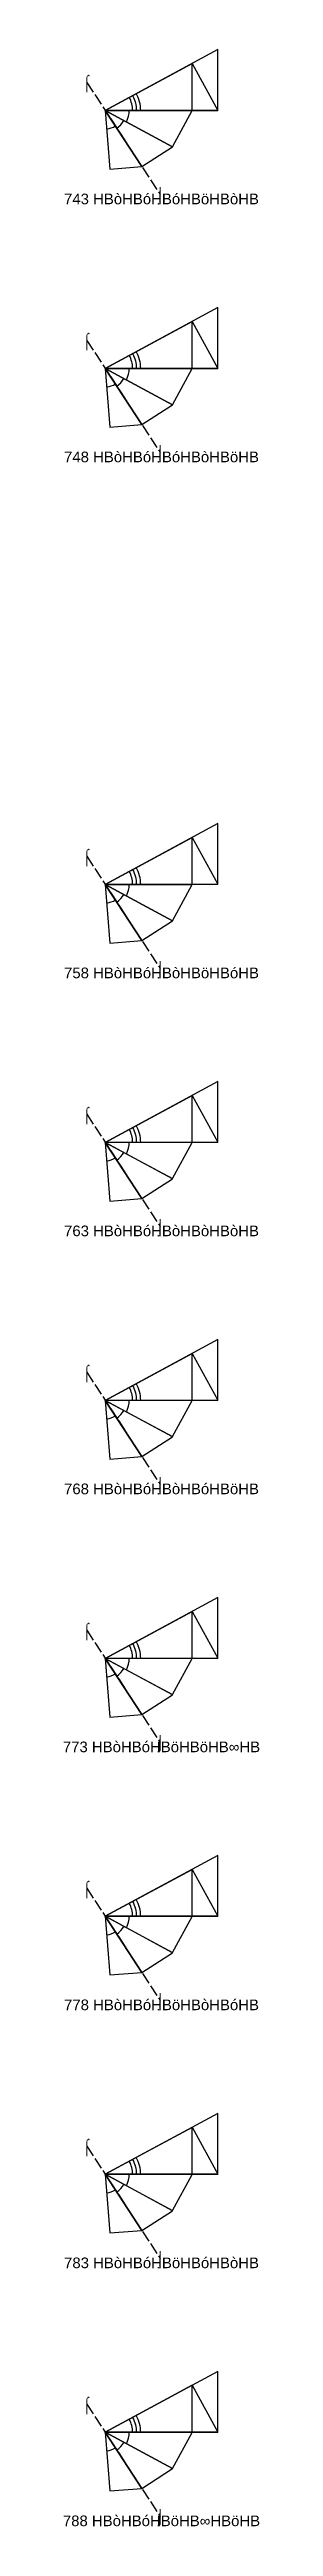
# Model space of a CAD drawing. Header units: millimetres. Extents: x 122552 to 1654769, y -10280102 to 62068.
# Drawn here: x 1130275 to 1150426, y -7202384 to -6946532 of the extents above; entities that cross this region are included whole.
import ezdxf
from ezdxf.enums import TextEntityAlignment as Align

# ---------------------------------------------------------------- set-up
doc = ezdxf.new("R2010")
doc.units = ezdxf.units.MM
doc.linetypes.add('ACAD_ISO02W100', pattern=[15, 12, -3])
for name, color, linetype in [('BASE', 170, 'Continuous'), ('HYPOTENUSE', 20, 'Continuous'), ('PERPENDICULAR', 90, 'Continuous'), ('Standard', 7, 'Continuous')]:
    doc.layers.add(name, color=color, linetype=linetype)
doc.styles.add('Arial', font='arial_0.ttf')

msp = doc.modelspace()

# ---------------------------------------------------------------- texts
at = {"style": 'Arial'}
for s, p in [('⌠', (1132674, -6949922)), ('743 HBòHBóHBóHBöHBòHB', (1140352, -6961966)), ('⌡', (1140210, -6961517)), ('⌠', (1132674, -6976571)), ('748 HBòHBóHBóHBòHBöHB', (1140352, -6988614)), ('⌡', (1140210, -6988166)), ('⌠', (1132674, -7029868)), ('⌡', (1140210, -7041463)), ('758 HBòHBóHBòHBöHBóHB', (1140352, -7041912)), ('⌠', (1132674, -7056517)), ('763 HBòHBóHBòHBòHBòHB', (1140352, -7068560)), ('⌡', (1140210, -7068112)), ('⌠', (1132674, -7083165)), ('768 HBòHBóHBòHBóHBöHB', (1140352, -7095209)), ('⌡', (1140210, -7094760)), ('⌠', (1132674, -7109814)), ('773 HBòHBóHBöHBöHB∞HB', (1140352, -7121858)), ('⌡', (1140210, -7121409)), ('⌠', (1132674, -7136463)), ('778 HBòHBóHBöHBòHBóHB', (1140352, -7148506)), ('⌡', (1140210, -7148058)), ('⌠', (1132674, -7163111)), ('⌡', (1140210, -7174706)), ('783 HBòHBóHBöHBóHBòHB', (1140352, -7175155)), ('⌠', (1132674, -7189760)), ('788 HBòHBóHBöHB∞HBöHB', (1140352, -7201804)), ('⌡', (1140210, -7201355))]:
    msp.add_text(s, height=1100, dxfattribs=at).set_placement(p, align=Align.MIDDLE_CENTER)

# ---------------------------------------------------------------- blocks, each defined once
blk = doc.blocks.new('fundamental_block_GT')
at = {"color": 4}
blk.add_arc((0, -2), 277, 359.9799, 28.4254, dxfattribs=at)
at = {"layer": 'BASE'}
blk.add_line((0, 0), (879, -7), dxfattribs=at)
at = {"layer": 'HYPOTENUSE'}
blk.add_line((883, 469), (0, 0), dxfattribs=at)
at = {"layer": 'PERPENDICULAR'}
blk.add_line((879, -7), (883, 469), dxfattribs=at)

# ---------------------------------------------------------------- linework, layer by layer
at = {"linetype": 'ACAD_ISO02W100', "ltscale": 100}
for p, q in [((1132674, -6949922), (1140210, -6961517)), ((1132674, -6976571), (1140210, -6988166)), ((1132674, -7029868), (1140210, -7041463)), ((1132674, -7056517), (1140210, -7068112)), ((1132674, -7083165), (1140210, -7094760)), ((1132674, -7109814), (1140210, -7121409)), ((1132674, -7136463), (1140210, -7148058)), ((1132674, -7163111), (1140210, -7174706)), ((1132674, -7189760), (1140210, -7201355))]:
    msp.add_line(p, q, dxfattribs=at)

# ---------------------------------------------------------------- block references
for p, xscale, yscale, zscale, rotation in [((1134558, -6952821), -11.58735412275403, 11.58735412275403, 11.58735412275403, 207.9999999999996), ((1134558, -6952821), 10.18429076373601, 10.18429076373601, 10.18429076373601, 0.4883327617926961), ((1134558, -6952821), 7.867265571233528, 7.867265571233528, 7.867265571233528, 303.511667238214), ((1134558, -6952821), 8.951118371073443, 8.951118371073443, 8.951118371073443, 332.0000000000003), ((1134558, -6952821), 6.914651890687836, 6.914651890687836, 6.914651890687836, 275.0233344764139), ((1134558, -6979469), -11.58735412275403, 11.58735412275403, 11.58735412275403, 207.9999999999996), ((1134558, -6979469), 10.18429076373601, 10.18429076373601, 10.18429076373601, 0.4883327617926961), ((1134558, -6979469), 8.951118371073443, 8.951118371073443, 8.951118371073443, 332.0000000000003), ((1134558, -6979469), 6.914651890687836, 6.914651890687836, 6.914651890687836, 275.0233344764139), ((1134558, -6979469), 7.867265571233528, 7.867265571233528, 7.867265571233528, 303.511667238214), ((1134558, -7032767), -11.58735412275403, 11.58735412275403, 11.58735412275403, 207.9999999999996), ((1134558, -7032767), 10.18429076373601, 10.18429076373601, 10.18429076373601, 0.4883327617926961), ((1134558, -7032767), 7.867265571233528, 7.867265571233528, 7.867265571233528, 303.511667238214), ((1134558, -7032767), 8.951118371073443, 8.951118371073443, 8.951118371073443, 332.0000000000003), ((1134558, -7032767), 6.914651890687836, 6.914651890687836, 6.914651890687836, 275.0233344764139), ((1134558, -7059415), -11.58735412275403, 11.58735412275403, 11.58735412275403, 207.9999999999996), ((1134558, -7059415), 10.18429076373601, 10.18429076373601, 10.18429076373601, 0.4883327617926961), ((1134558, -7059415), 8.951118371073443, 8.951118371073443, 8.951118371073443, 332.0000000000003), ((1134558, -7059415), 7.867265571233528, 7.867265571233528, 7.867265571233528, 303.511667238214), ((1134558, -7059415), 6.914651890687836, 6.914651890687836, 6.914651890687836, 275.0233344764139), ((1134558, -7086064), -11.58735412275403, 11.58735412275403, 11.58735412275403, 207.9999999999996), ((1134558, -7086064), 10.18429076373601, 10.18429076373601, 10.18429076373601, 0.4883327617926961), ((1134558, -7086064), 7.867265571233528, 7.867265571233528, 7.867265571233528, 303.511667238214), ((1134558, -7086064), 8.951118371073443, 8.951118371073443, 8.951118371073443, 332.0000000000003), ((1134558, -7086064), 6.914651890687836, 6.914651890687836, 6.914651890687836, 275.0233344764139), ((1134558, -7112713), -11.58735412275403, 11.58735412275403, 11.58735412275403, 207.9999999999996), ((1134558, -7112713), 10.18429076373601, 10.18429076373601, 10.18429076373601, 0.4883327617926961), ((1134558, -7112713), 8.951118371073562, 8.951118371073562, 8.951118371073562, 332.0000000000004), ((1134558, -7112713), 6.914651890687836, 6.914651890687836, 6.914651890687836, 275.0233344764139), ((1134558, -7112713), 7.867265571233844, 7.867265571233844, 7.867265571233844, 303.5116672382134), ((1134558, -7139361), -11.58735412275403, 11.58735412275403, 11.58735412275403, 207.9999999999996), ((1134558, -7139361), 10.18429076373601, 10.18429076373601, 10.18429076373601, 0.4883327617926961), ((1134558, -7139361), 8.951118371073562, 8.951118371073562, 8.951118371073562, 332.0000000000004), ((1134558, -7139361), 7.867265571233844, 7.867265571233844, 7.867265571233844, 303.5116672382134), ((1134558, -7139361), 6.914651890687836, 6.914651890687836, 6.914651890687836, 275.0233344764139), ((1134558, -7166010), -11.58735412275403, 11.58735412275403, 11.58735412275403, 207.9999999999996), ((1134558, -7166010), 10.18429076373601, 10.18429076373601, 10.18429076373601, 0.4883327617926961), ((1134558, -7166010), 8.951118371073562, 8.951118371073562, 8.951118371073562, 332.0000000000004), ((1134558, -7166010), 6.914651890687836, 6.914651890687836, 6.914651890687836, 275.0233344764139), ((1134558, -7166010), 7.867265571233844, 7.867265571233844, 7.867265571233844, 303.5116672382134), ((1134558, -7192659), -11.58735412275403, 11.58735412275403, 11.58735412275403, 207.9999999999996), ((1134558, -7192659), 10.18429076373601, 10.18429076373601, 10.18429076373601, 0.4883327617926961), ((1134558, -7192659), 8.951118371073562, 8.951118371073562, 8.951118371073562, 332.0000000000004), ((1134558, -7192659), 7.867265571233844, 7.867265571233844, 7.867265571233844, 303.5116672382134), ((1134558, -7192659), 6.914651890687836, 6.914651890687836, 6.914651890687836, 275.0233344764139)]:
    msp.add_blockref('fundamental_block_GT', p, dxfattribs=dict(xscale=xscale, yscale=yscale, zscale=zscale, rotation=rotation))
at = {"layer": 'Standard', "xscale": 13.18371388650824, "yscale": 13.18371388650824, "zscale": 13.18371388650824, "rotation": 0.4883327617913192}
for p in [(1134558, -6952821), (1134558, -6979469), (1134558, -7032767), (1134558, -7059415), (1134558, -7086064), (1134558, -7112713), (1134558, -7139361), (1134558, -7166010), (1134558, -7192659)]:
    msp.add_blockref('fundamental_block_GT', p, dxfattribs=at)

msp.set_redraw_order([(e.dxf.handle, doc.entitydb.next_handle()) for e in msp.query("TEXT MTEXT ATTDEF DIMENSION ARC_DIMENSION")])  # texts and dimensions are drawn at this point

doc.saveas('drawing.dxf')
